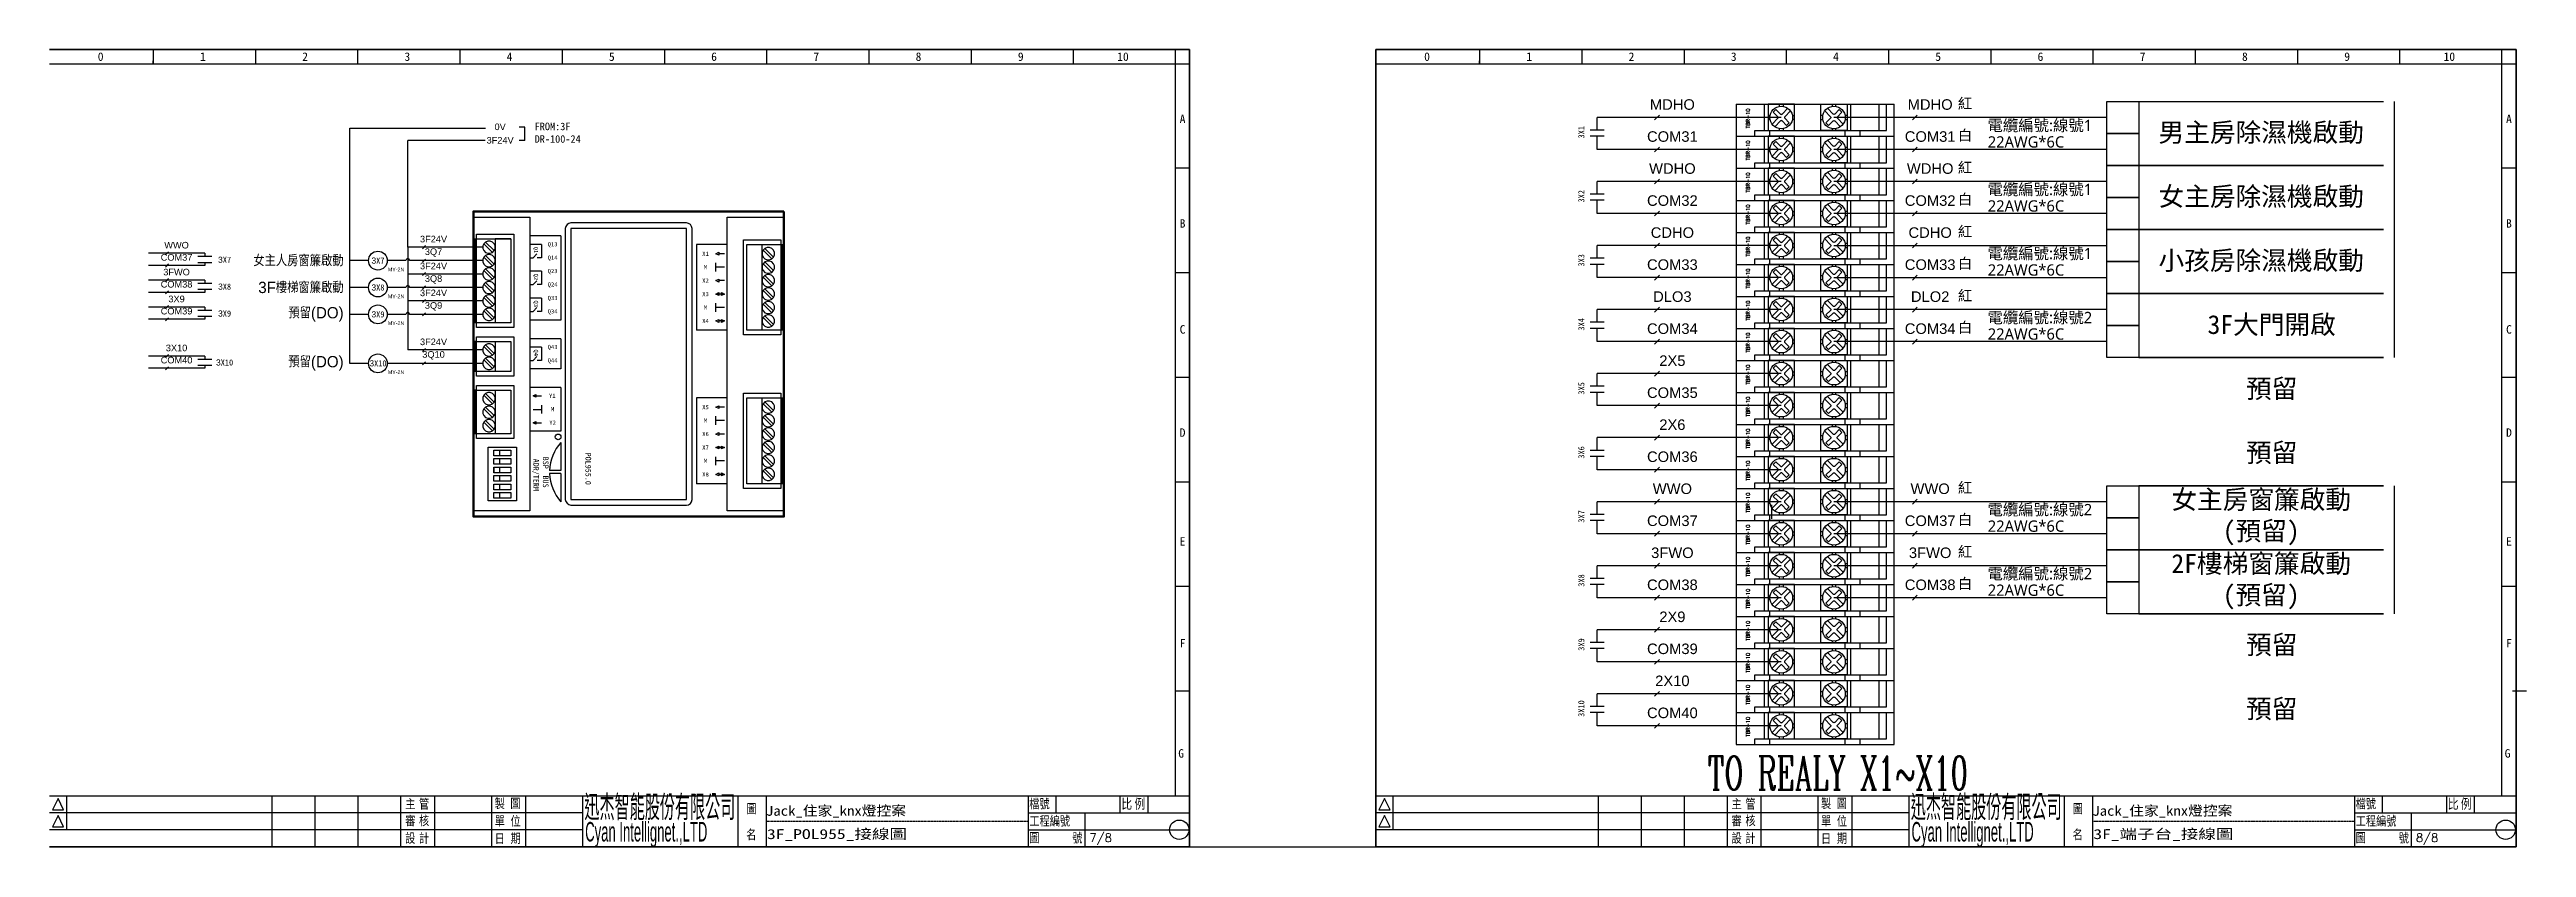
# Model space of a CAD drawing. Header units: millimetres. Extents: x 21506 to 58194, y 6783 to 13041.
# Drawn here: x 49486 to 58194, y 6784 to 9587 of the extents above; entities that cross this region are included whole.
import ezdxf
from ezdxf.enums import TextEntityAlignment as Align

# ---------------------------------------------------------------- set-up
doc = ezdxf.new("R2010")
doc.units = ezdxf.units.MM
doc.linetypes.add('DASH1', pattern=[1.5, 1, -0.5])
for name, color, linetype in [('075KW40IMRV50U03AFO80B4B5', 7, 'Continuous'), ('AHU新增', 7, 'Continuous'), ('TEXT', 11, 'Continuous')]:
    doc.layers.add(name, color=color, linetype=linetype)
doc.styles.add('CHINA', font='ROMANC.SHX', dxfattribs={"width": 0.8, "bigfont": 'stsl.shx'})
doc.styles.add('chineset', font='ds1.shx', dxfattribs={"bigfont": 'chineset.shx'})
doc.styles.get("Standard").update_dxf_attribs({"font": ''})
doc.styles.add('T2', font='simplex', dxfattribs={"bigfont": 'stsl'})
doc.styles.add('文字-水平', font='txt.shx', dxfattribs={"bigfont": 'ccad.shx'})
doc.styles.get('Standard').set_extended_font_data('MingLiU')

msp = doc.modelspace()

# ---------------------------------------------------------------- texts
at = {"color": 7}
for s, rotation, oblique, p in [('0', 0.0001175, 359.9999999, (49665.386, 9546.905)), ('1', 0.0001178, 0.0000002, (50024.819, 9546.905)), ('2', 0.0001178, 0.0000002, (50384.252, 9546.905)), ('3', 0.0001175, 359.9999999, (50743.685, 9546.905)), ('4', 0.0001175, 359.9999999, (51103.119, 9546.905)), ('0', 0.0001175, 359.9999999, (54328.783, 9546.905)), ('1', 0.0001178, 0.0000002, (54688.217, 9546.905)), ('2', 0.0001178, 0.0000002, (55047.65, 9546.905)), ('3', 0.0001175, 359.9999999, (55407.083, 9546.905)), ('4', 0.0001175, 359.9999999, (55766.516, 9546.906))]:
    msp.add_text(s, height=29.787, rotation=rotation, dxfattribs=dict(at, oblique=oblique)).set_placement(p, align=Align.CENTER)
at = {"color": 7, "width": 1}
for s, height, rotation, oblique, p in [('5', 29.787, 0.0001175, 359.9999999, (51462.552, 9546.905)), ('6', 29.787, 0.0001175, 359.9999999, (51821.985, 9546.905)), ('7', 29.787, 0.0001178, 0.0000002, (52181.418, 9546.905)), ('8', 29.787, 0.0001178, 0.0000002, (52540.851, 9546.905)), ('9', 29.787, 0.0001178, 0.0000002, (52900.284, 9546.905)), ('10', 29.7873, 0.0001178, 0.0000002, (53259.717, 9546.905)), ('5', 29.787, 0.0001175, 359.9999999, (56125.949, 9546.906)), ('6', 29.787, 0.0001175, 359.9999999, (56485.382, 9546.906)), ('7', 29.787, 0.0001178, 0.0000002, (56844.815, 9546.906)), ('8', 29.787, 0.0001178, 0.0000002, (57204.248, 9546.906)), ('9', 29.787, 0.0001178, 0.0000002, (57563.681, 9546.906)), ('10', 29.7873, 0.0001178, 0.0000002, (57923.114, 9546.905))]:
    msp.add_text(s, height=height, rotation=rotation, dxfattribs=dict(at, oblique=oblique)).set_placement(p, align=Align.CENTER)
for s, rotation, oblique, p in [('A', 0.0001178, 0.0000002, (53469.273, 9343.359)), ('A', 0.0001178, 0.0000002, (58132.67, 9343.359)), ('B', 0.0001178, 0.0000002, (53469.273, 8975.983)), ('B', 0.0001178, 0.0000002, (58132.67, 8975.983)), ('C', 0.0001176, 360, (53469.273, 8603.642)), ('C', 0.0001176, 360, (58132.67, 8603.642)), ('D', 0.0001176, 360, (53469.273, 8241.23)), ('D', 0.0001176, 360, (58132.67, 8241.23)), ('E', 0.0001176, 360, (53469.273, 7858.96)), ('E', 0.0001176, 360, (58132.67, 7858.96))]:
    msp.add_text(s, height=29.787, rotation=rotation, dxfattribs=dict(at, oblique=oblique)).set_placement(p, align=Align.MIDDLE)
for s, p in [('F', (53469.273, 7501.513)), ('F', (58132.67, 7501.513)), ('G', (53464.309, 7114.278)), ('G', (58127.706, 7114.279))]:
    msp.add_text(s, height=29.787, rotation=0.0001176, dxfattribs=at).set_placement(p, align=Align.MIDDLE)
at = {"color": 7, "style": 'T2'}
for s, height, p in [('審', 37.731, (50736.121, 6857.388)), ('主', 37.731, (50736.113, 6916.87)), ('核', 37.731, (50784.707, 6858.157)), ('管', 37.731, (50784.558, 6916.87)), ('製', 37.731, (51050.487, 6918.438)), ('單', 37.731, (51050.567, 6856.492)), ('位', 37.731, (51106.153, 6856.492)), ('圖', 37.731, (51105.75, 6918.806)), ('審', 37.731, (55399.519, 6857.388)), ('主', 37.731, (55399.51, 6916.87)), ('核', 37.731, (55448.105, 6858.157)), ('管', 37.731, (55447.955, 6916.87)), ('製', 37.731, (55713.884, 6918.438)), ('單', 37.731, (55713.964, 6856.493)), ('位', 37.731, (55769.55, 6856.493)), ('圖', 37.731, (55769.147, 6918.806)), ('計', 37.731, (50784.323, 6796.58)), ('日', 37.731, (51050.575, 6795.016)), ('期', 37.731, (51106.327, 6796.157)), ('7/8', 29.4737, (53142.205, 6803.492)), ('計', 37.731, (55447.72, 6796.58)), ('日', 37.731, (55713.972, 6795.016)), ('期', 37.731, (55769.724, 6796.157)), ('8/8', 29.4737, (57805.602, 6803.492))]:
    msp.add_text(s, height=height, rotation=0.0001176, dxfattribs=at).set_placement(p)
at = {"color": 7, "style": 'T2', "oblique": 360, "width": 1}
for s, p in [('圖', (51935.602, 6899.984)), ('圖', (56598.999, 6899.985)), ('號', (53081.65, 6797.526)), ('號', (57745.047, 6797.526))]:
    msp.add_text(s, height=37.731, rotation=0.0001176, dxfattribs=at).set_placement(p)
at = {"color": 7}
for s, height, width, p, p2 in [('Jack_住家_knx燈控案', 34.78567, 1.000741, (52004.732, 6895.165), (52496.95, 6895.915)), ('Jack_住家_knx燈控案', 34.78567, 1.000741, (56668.13, 6895.165), (57160.347, 6895.915)), ('3F_POL955_接線圖', 34.78567, 1.18838, (52008.097, 6813.298), (52500.314, 6814.049)), ('3F_端子台_接線圖', 34.7857, 1.18838, (56671.494, 6813.299), (57163.711, 6814.049))]:
    msp.add_text(s, height=height, rotation=0.0873196, dxfattribs=dict(at, width=width)).set_placement(p, p2, align=Align.FIT)
at = {"color": 7, "style": 'T2', "width": 1}
for s, height, p in [('檔號', 37.7305, (52930.156, 6917.502)), ('工程編號', 37.7305, (52930.504, 6856.917)), ('比', 39.716, (53254.32, 6915.843)), ('例', 39.716, (53300.289, 6915.843)), ('檔號', 37.7305, (57593.554, 6917.502)), ('工程編號', 37.7305, (57593.901, 6856.918)), ('比', 39.716, (57917.718, 6915.844)), ('例', 39.716, (57963.686, 6915.844)), ('名', 37.731, (51935.217, 6809.113)), ('圖', 37.731, (52930.304, 6798.294)), ('名', 37.731, (56598.615, 6809.113)), ('圖', 37.731, (57593.701, 6798.295))]:
    msp.add_text(s, height=height, rotation=0.0001176, dxfattribs=at).set_placement(p)
at = {"color": 7, "style": 'T2', "oblique": 360}
for p in [(50736.121, 6796.58), (55399.519, 6796.58)]:
    msp.add_text('設', height=37.731, rotation=0.0001176, dxfattribs=at).set_placement(p)
at = {"color": 1, "attachment_point": 5}
for s, insert, char_height, width in [('{\\fArial|b0|i0|c186|p34;MDHO}', (55191.4, 9393.374), 37.0489, 62.35704), ('{\\fArial|b0|i0|c186|p34;MDHO}', (56097.732, 9393.374), 37.0489, 62.35704), ('{\\fArial|b0|i0|c186|p34;3F24V}', (51069.918, 9267.954), 23.15556, 38.97315), ('{\\fArial|b0|i0|c186|p34;\\C256;COM31}', (55191.4, 9280.904), 37.0489, 62.35704), ('{\\fArial|b0|i0|c186|p34;\\C256;COM31}', (56097.732, 9280.904), 37.0489, 62.35704), ('{\\fArial|b0|i0|c186|p34;WDHO}', (55191.4, 9168.434), 37.0489, 62.35704), ('{\\fArial|b0|i0|c186|p34;WDHO}', (56097.732, 9168.434), 37.0489, 62.35704), ('{\\fArial|b0|i0|c186|p34;\\C256;COM32}', (56097.732, 9055.964), 37.0489, 62.35704), ('{\\fArial|b0|i0|c186|p34;WWO}', (49932.252, 8899.381), 23.15556, 38.97315), ('{\\fArial|b0|i0|c186|p34;3F24V}', (50835.755, 8920.768), 23.15556, 38.97315), ('{\\fArial|b0|i0|c186|p34;CDHO}', (55191.4, 8943.494), 37.0489, 62.35704), ('{\\fArial|b0|i0|c186|p34;CDHO}', (56097.731, 8943.494), 37.0489, 62.35704), ('{\\fArial|b0|i0|c186|p34;3FWO}', (49932.252, 8804.937), 23.15556, 38.97315), ('{\\fArial|b0|i0|c186|p34;3F24V}', (50835.755, 8826.323), 23.15556, 38.97315), ('{\\fArial|b0|i0|c186|p34;\\C256;COM33}', (56097.731, 8831.024), 37.0489, 62.35704), ('{\\fArial|b0|i0|c186|p34;3X9}', (49932.252, 8710.493), 23.15556, 38.97315), ('{\\fArial|b0|i0|c186|p34;3F24V}', (50835.755, 8731.879), 23.15556, 38.97315), ('{\\fArial|b0|i0|c186|p34;DLO3}', (55191.4, 8718.554), 37.0489, 62.35704), ('{\\fArial|b0|i0|c186|p34;DLO2}', (56097.732, 8718.554), 37.0489, 62.35704), ('{\\fArial|b0|i0|c186|p34;\\C256;COM34}', (56097.732, 8606.084), 37.0489, 62.35704), ('{\\fArial|b0|i0|c186|p34;3X10}', (49932.252, 8538.479), 23.15556, 38.97315), ('{\\fArial|b0|i0|c186|p34;3F24V}', (50835.755, 8559.865), 23.15556, 38.97315), ('{\\fArial|b0|i0|c186|p34;2X5}', (55191.4, 8493.614), 37.0489, 62.35704), ('{\\fArial|b0|i0|c186|p34;2X6}', (55191.4, 8268.674), 37.0489, 62.35704), ('{\\fArial|b0|i0|c186|p34;WWO}', (55191.4, 8043.735), 37.0489, 62.35704), ('{\\fArial|b0|i0|c186|p34;WWO}', (56097.732, 8043.735), 37.0489, 62.35704), ('{\\fArial|b0|i0|c186|p34;\\C256;COM37}', (56097.732, 7931.265), 37.0489, 62.35704), ('{\\fArial|b0|i0|c186|p34;3FWO}', (55191.4, 7818.795), 37.0489, 62.35704), ('{\\fArial|b0|i0|c186|p34;3FWO}', (56097.732, 7818.795), 37.0489, 62.35704), ('{\\fArial|b0|i0|c186|p34;\\C256;COM38}', (56097.732, 7706.325), 37.0489, 62.35704), ('{\\fArial|b0|i0|c186|p34;2X9}', (55191.4, 7593.855), 37.0489, 62.35704), ('{\\fArial|b0|i0|c186|p34;2X10}', (55191.4, 7368.915), 37.0489, 62.35704)]:
    msp.add_mtext(s, dxfattribs=dict(at, insert=insert, char_height=char_height, width=width))
for s, insert, char_height, width, attachment_point in [('紅', (56220.328, 9395.818), 37.049, 112.46986, 5), ('FROM:3F\\PDR-100-24', (51191.253, 9294.43), 26.4635, 284.57969, 4), ('{\\fMicrosoft JhengHei|b0|i0|c136|p34;電纜編號:線號1}', (56299.105, 9318.002), 39.69525, 462.0512, 4), ('男主房除濕機啟動', (57261.655, 9291.909), 66.1587, 860.59956, 5), ('白', (56220.328, 9283.348), 37.049, 112.46986, 5), ('{\\fMicrosoft JhengHei|b0|i0|c136|p34;22AWG*6C}', (56300.259, 9261.984), 39.69525, 330.79371, 4), ('紅', (56220.328, 9170.878), 37.049, 112.46986, 5), ('{\\fArial|b0|i0|c186|p34;COM32}', (55191.4, 9055.964), 37.0489, 62.35704, 5), ('白', (56220.328, 9058.408), 37.049, 112.46986, 5), ('{\\fMicrosoft JhengHei|b0|i0|c136|p34;22AWG*6C}', (56300.259, 9037.044), 39.69525, 330.79371, 4), ('{\\fMicrosoft JhengHei|b0|i0|c136|p34;電纜編號:線號1}', (56299.105, 9093.062), 39.69525, 462.0512, 4), ('女主房除濕機啟動', (57261.655, 9066.97), 66.1587, 860.59956, 5), ('紅', (56220.328, 8945.938), 37.049, 112.46986, 5), ('{\\fMicrosoft JhengHei|b0|i0|c136|p34;電纜編號:線號1}', (56299.105, 8868.122), 39.69525, 462.0512, 4), ('小孩房除濕機啟動', (57261.655, 8842.03), 66.1587, 860.59956, 5), ('{\\fArial|b0|i0|c186|p34;3}X7', (50101.087, 8848.274), 21.43543, 39.69525, 5), ('{\\fArial|b0|i0|c186|p34;3}X7', (50640.282, 8845.277), 21.43543, 39.69525, 5), ('{\\fArial|b0|i0|c186|p34;MY-2N}', (50675.263, 8814.171), 13.23175, 38.97315, 4), ('{\\fArial|b0|i0|c186|p34;COM33}', (55191.4, 8831.024), 37.0489, 62.35704, 5), ('白', (56220.328, 8833.468), 37.049, 112.46986, 5), ('{\\fMicrosoft JhengHei|b0|i0|c136|p34;22AWG*6C}', (56300.259, 8812.104), 39.69525, 330.79371, 4), ('{\\fArial|b0|i0|c186|p34;3}X8', (50101.087, 8753.83), 21.43543, 39.69525, 5), ('{\\fArial|b0|i0|c186|p34;3}X8', (50640.282, 8750.833), 21.43543, 39.69525, 5), ('{\\fArial|b0|i0|c186|p34;MY-2N}', (50675.263, 8719.726), 13.23175, 38.97315, 4), ('紅', (56220.328, 8720.998), 37.049, 112.46986, 5), ('{\\fArial|b0|i0|c186|p34;3}X9', (50101.087, 8659.386), 21.43543, 39.69525, 5), ('{\\fArial|b0|i0|c186|p34;3}X9', (50640.282, 8656.389), 21.43543, 39.69525, 5), ('{\\fArial|b0|i0|c186|p34;MY-2N}', (50675.263, 8625.282), 13.23175, 38.97315, 4), ('{\\fArial|b0|i0|c186|p34;COM34}', (55191.4, 8606.084), 37.0489, 62.35704, 5), ('白', (56220.328, 8608.528), 37.049, 112.46986, 5), ('{\\fMicrosoft JhengHei|b0|i0|c136|p34;電纜編號:線號2}', (56299.105, 8643.182), 39.69525, 462.0512, 4), ('3F大門開啟', (57298.408, 8617.089), 66.1587, 860.59956, 5), ('{\\fMicrosoft JhengHei|b0|i0|c136|p34;22AWG*6C}', (56300.259, 8587.164), 39.69525, 330.79371, 4), ('{\\fArial|b0|i0|c186|p34;3}X10', (50101.087, 8487.371), 21.43543, 39.69525, 5), ('{\\fArial|b0|i0|c186|p34;3}X10', (50640.282, 8484.374), 21.43543, 39.69525, 5), ('{\\fArial|b0|i0|c186|p34;MY-2N}', (50675.263, 8453.268), 13.23175, 38.97315, 4), ('{\\fArial|b0|i0|c186|p34;COM35}', (55191.4, 8381.144), 37.0489, 62.35704, 5), ('預留', (57298.408, 8392.15), 66.1587, 860.59956, 5), ('預留', (57298.408, 8167.21), 66.1587, 860.59956, 5), ('{\\fArial|b0|i0|c186|p34;COM36}', (55191.4, 8156.204), 37.0489, 62.35704, 5), ('紅', (56220.328, 8046.178), 37.049, 112.46986, 5), ('女主房窗簾啟動\\P(預留)', (57261.655, 7942.27), 66.1587, 860.59956, 5), ('{\\fArial|b0|i0|c186|p34;COM37}', (55191.4, 7931.265), 37.0489, 62.35704, 5), ('白', (56220.328, 7933.708), 37.049, 112.46986, 5), ('{\\fMicrosoft JhengHei|b0|i0|c136|p34;22AWG*6C}', (56300.259, 7912.344), 39.69525, 330.79371, 4), ('{\\fMicrosoft JhengHei|b0|i0|c136|p34;電纜編號:線號2}', (56299.105, 7968.362), 39.69525, 462.0512, 4), ('紅', (56220.328, 7821.239), 37.049, 112.46986, 5), ('{\\fMicrosoft JhengHei|b0|i0|c136|p34;電纜編號:線號2}', (56299.105, 7743.422), 39.69525, 462.0512, 4), ('2F樓梯窗簾啟動\\P(預留)', (57261.655, 7717.33), 66.1587, 860.59956, 5), ('{\\fArial|b0|i0|c186|p34;COM38}', (55191.4, 7706.325), 37.0489, 62.35704, 5), ('白', (56220.328, 7708.769), 37.049, 112.46986, 5), ('{\\fMicrosoft JhengHei|b0|i0|c136|p34;22AWG*6C}', (56300.259, 7687.405), 39.69525, 330.79371, 4), ('{\\fArial|b0|i0|c186|p34;COM39}', (55191.4, 7481.385), 37.0489, 62.35704, 5), ('預留', (57298.408, 7492.39), 66.1587, 860.59956, 5), ('{\\fArial|b0|i0|c186|p34;COM40}', (55191.4, 7256.445), 37.0489, 62.35704, 5), ('預留', (57298.408, 7267.45), 66.1587, 860.59956, 5)]:
    msp.add_mtext(s, dxfattribs=dict(insert=insert, char_height=char_height, width=width, attachment_point=attachment_point))
at = {"color": 0, "char_height": 23.15556, "width": 38.97315, "attachment_point": 5}
for s, insert in [('{\\fArial|b0|i0|c186|p34;0V}', (51069.918, 9315.176)), ('{\\fArial|b0|i0|c186|p34;3Q7}', (50835.755, 8873.545)), ('{\\fArial|b0|i0|c186|p34;COM37}', (49932.252, 8856.511)), ('{\\fArial|b0|i0|c186|p34;COM38}', (49932.252, 8762.066)), ('{\\fArial|b0|i0|c186|p34;3Q8}', (50835.755, 8779.101)), ('{\\fArial|b0|i0|c186|p34;COM39}', (49932.252, 8667.622)), ('{\\fArial|b0|i0|c186|p34;3Q9}', (50835.755, 8684.657)), ('{\\fArial|b0|i0|c186|p34;COM40}', (49932.252, 8495.608)), ('{\\fArial|b0|i0|c186|p34;3Q10}', (50835.755, 8512.643))]:
    msp.add_mtext(s, dxfattribs=dict(at, insert=insert))
at = {"char_height": 21.4354, "width": 39.69525, "attachment_point": 5, "rotation": 90}
for s, insert in [('3X1', (54871.408, 9296.259)), ('3X2', (54871.408, 9071.319)), ('3X3', (54871.408, 8846.379)), ('3X4', (54871.408, 8621.44)), ('3X5', (54871.408, 8396.5)), ('3X6', (54871.408, 8171.56)), ('3X7', (54871.408, 7946.62)), ('3X8', (54871.408, 7721.68)), ('3X9', (54871.408, 7496.74)), ('3X10', (54871.408, 7271.8))]:
    msp.add_mtext(s, dxfattribs=dict(at, insert=insert))
at = {"layer": 'AHU新增', "color": 7, "char_height": 39.69525, "attachment_point": 6}
for s, insert, width in [('{\\Fds1.shx,chineset.shx|c136;女主人房窗簾啟動}', (50519.63, 8845.277), 451.46268), ('{\\Fds1.shx,chineset.shx|c136;3F樓梯窗簾啟動 }', (50519.63, 8750.833), 396.95246), ('{\\Fds1.shx,chineset.shx|c136;預留(DO)}', (50519.63, 8656.389), 396.95246), ('{\\Fds1.shx,chineset.shx|c136;預留(DO)}', (50519.63, 8484.374), 396.95246)]:
    msp.add_mtext(s, dxfattribs=dict(at, insert=insert, width=width))
at = {"layer": 'TEXT', "style": 'CHINA', "width": 0.6}
msp.add_text('TO REALY X1~X10', height=118.94659, dxfattribs=at).set_placement((55773.255, 7045.451), align=Align.MIDDLE)
at = {"layer": 'TEXT', "color": 7, "style": 'chineset'}
for s, height, width, p in [('迅杰智能股份有限公司', 88.4212, 0.6, (51366.236, 6879.673)), ('迅杰智能股份有限公司', 88.4212, 0.6, (56029.633, 6879.674)), ('Cyan Intellignet.,LTD', 68.77201, 0.5, (51369.013, 6804.788)), ('Cyan Intellignet.,LTD', 68.77201, 0.5, (56032.411, 6804.788))]:
    msp.add_text(s, height=height, rotation=0.0001176, dxfattribs=dict(at, width=width)).set_placement(p)

# ---------------------------------------------------------------- blocks, each defined once
blk = doc.blocks.new('A接點')
for p, q in [((0, 0), (15, 0)), ((15, 35), (15, -35)), ((45, 35), (45, -35)), ((45, 0), (60, 0)), ((45, 0), (60, 0))]:
    blk.add_line(p, q)
blk = doc.blocks.new('A$C5594789E')
for p, q in [((0, 110), (1, 110)), ((0, 110), (5.7, 110)), ((0, 110), (5.65, 110)), ((0, 110), (108, 110)), ((42.05, 109.89), (11.65, 109.89)), ((42.05, 109.56), (11.65, 109.56)), ((42.05, 109.34), (11.65, 109.34)), ((42.05, 109.01), (11.65, 109.01)), ((11.65, 109.01), (11.65, 109.01)), ((13.12, 103.24), (16.18, 106.29)), ((13.73, 102.63), (16.78, 105.68)), ((17.88, 103.24), (20.93, 106.29)), ((18.49, 102.63), (21.54, 105.68)), ((22.64, 103.24), (25.69, 106.29)), ((23.25, 102.63), (26.3, 105.68)), ((27.4, 103.24), (30.45, 106.29)), ((28.01, 102.63), (31.06, 105.68)), ((32.16, 103.24), (35.21, 106.29)), ((32.76, 102.63), (35.82, 105.68)), ((36.92, 103.24), (39.97, 106.29)), ((37.52, 102.63), (40.57, 105.68)), ((96.35, 109.89), (65.95, 109.89)), ((96.35, 109.56), (65.95, 109.56)), ((96.35, 109.34), (65.95, 109.34)), ((96.35, 109.01), (65.95, 109.01)), ((65.95, 109.01), (65.95, 109.01)), ((67.43, 103.24), (70.48, 106.29)), ((68.03, 102.63), (71.08, 105.68)), ((72.18, 103.24), (75.24, 106.29)), ((72.79, 102.63), (75.84, 105.68)), ((76.94, 103.24), (79.99, 106.29)), ((77.55, 102.63), (80.6, 105.68)), ((81.7, 103.24), (84.75, 106.29)), ((82.31, 102.63), (85.36, 105.68)), ((86.46, 103.24), (89.51, 106.29)), ((87.07, 102.63), (90.12, 105.68)), ((91.22, 103.24), (94.27, 106.29)), ((91.82, 102.63), (94.88, 105.68)), ((42.05, 102.3), (11.65, 102.3)), ((96.35, 102.3), (65.95, 102.3)), ((11.65, 89.9), (11.65, 79)), ((14.95, 88.9), (14.95, 86.9)), ((19.71, 88.9), (19.71, 85.9)), ((24.47, 88.9), (24.47, 86.9)), ((28.73, 87.9), (29.23, 88.9)), ((29.73, 87.9), (28.73, 87.9)), ((29.23, 88.9), (29.23, 85.9)), ((29.23, 88.9), (29.73, 87.9)), ((33.99, 88.9), (33.99, 85.9)), ((38.25, 87.9), (38.75, 88.9)), ((39.25, 87.9), (38.25, 87.9)), ((38.75, 88.9), (38.75, 86.9)), ((38.75, 88.9), (39.25, 87.9)), ((42.05, 89.9), (42.05, 79)), ((65.95, 89.9), (65.95, 79)), ((69.25, 88.9), (69.25, 86.9)), ((74.01, 88.9), (74.01, 85.9)), ((78.77, 88.9), (78.77, 86.9)), ((83.03, 87.9), (83.53, 88.9)), ((84.03, 87.9), (83.03, 87.9)), ((83.53, 88.9), (83.53, 85.9)), ((83.53, 88.9), (84.03, 87.9)), ((88.29, 88.9), (88.29, 85.9)), ((92.55, 87.9), (93.05, 88.9)), ((93.55, 87.9), (92.55, 87.9)), ((93.05, 88.9), (93.05, 86.9)), ((93.05, 88.9), (93.55, 87.9)), ((96.35, 89.9), (96.35, 79)), ((11.65, 79), (42.05, 79)), ((14.45, 86.9), (15.45, 86.9)), ((14.95, 85.9), (14.45, 86.9)), ((15.45, 86.9), (14.95, 85.9)), ((21.21, 85.9), (18.21, 85.9)), ((23.97, 86.9), (24.97, 86.9)), ((24.47, 85.9), (23.97, 86.9)), ((24.97, 86.9), (24.47, 85.9)), ((28.73, 86.9), (29.73, 86.9)), ((29.23, 85.9), (28.73, 86.9)), ((29.73, 86.9), (29.23, 85.9)), ((35.49, 85.9), (32.49, 85.9)), ((38.25, 86.9), (39.25, 86.9)), ((38.75, 85.9), (38.25, 86.9)), ((39.25, 86.9), (38.75, 85.9)), ((65.95, 79), (96.35, 79)), ((68.75, 86.9), (69.75, 86.9)), ((69.25, 85.9), (68.75, 86.9)), ((69.75, 86.9), (69.25, 85.9)), ((75.51, 85.9), (72.51, 85.9)), ((78.27, 86.9), (79.27, 86.9)), ((78.77, 85.9), (78.27, 86.9)), ((79.27, 86.9), (78.77, 85.9)), ((83.03, 86.9), (84.03, 86.9)), ((83.53, 85.9), (83.03, 86.9)), ((84.03, 86.9), (83.53, 85.9)), ((89.79, 85.9), (86.79, 85.9)), ((92.55, 86.9), (93.55, 86.9)), ((93.05, 85.9), (92.55, 86.9)), ((93.55, 86.9), (93.05, 85.9)), ((8.64, 31), (8.64, 20.1)), ((8.64, 31), (38.42, 31)), ((38.42, 31), (38.42, 20.1)), ((45.02, 31), (45.02, 20.1)), ((45.02, 31), (55.69, 31)), ((55.69, 31), (55.69, 20.1)), ((62.29, 31), (62.29, 20.1)), ((62.29, 31), (77.73, 31)), ((77.73, 31), (77.73, 20)), ((77.73, 31), (77.73, 29)), ((81.73, 31), (91.73, 31)), ((91.73, 31), (91.73, 27)), ((92.73, 31), (92.73, 27)), ((92.73, 31), (102.73, 31)), ((11.63, 24.1), (11.63, 20.1)), ((11.63, 24.1), (16.38, 24.1)), ((16.38, 21.1), (14.97, 22.51)), ((16.38, 24.1), (16.38, 22.6)), ((16.38, 20.1), (16.38, 21.1)), ((21.14, 24.1), (21.14, 20.1)), ((21.14, 24.1), (25.9, 24.1)), ((25.9, 21.1), (24.49, 22.51)), ((25.9, 24.1), (25.9, 22.6)), ((25.9, 20.1), (25.9, 21.1)), ((30.66, 24.1), (30.66, 20.1)), ((30.66, 24.1), (35.42, 24.1)), ((35.42, 21.1), (34, 22.51)), ((35.42, 24.1), (35.42, 22.6)), ((35.42, 20.1), (35.42, 21.1)), ((48, 24.1), (48, 20.1)), ((48, 24.1), (52.76, 24.1)), ((52.76, 21.1), (51.35, 22.51)), ((52.76, 24.1), (52.76, 22.6)), ((52.76, 20.1), (52.76, 21.1)), ((64.78, 22.1), (65.78, 22.1)), ((65.28, 21.1), (64.78, 22.1)), ((65.28, 21.1), (65.28, 24.1)), ((65.78, 22.1), (65.28, 21.1)), ((68.54, 24.1), (71.54, 24.1)), ((70.04, 21.1), (70.04, 24.1)), ((74.3, 22.1), (75.3, 22.1)), ((74.8, 21.1), (74.3, 22.1)), ((74.8, 21.1), (74.8, 24.1)), ((75.3, 22.1), (74.8, 21.1)), ((8, 14.3), (9, 14.3)), ((9.65, 13.2), (9.65, 7.7)), ((44.37, 14.3), (46.02, 14.3)), ((44.37, 14.3), (55.37, 14.3)), ((46.02, 13.2), (56.69, 13.2)), ((61.64, 14.3), (63.29, 14.3)), ((83.47, 13.22), (83.47, 15.22)), ((83.47, 14.22), (83.47, 15.22)), ((84.47, 7.22), (84.47, 9.22)), ((0, 0), (1, 0)), ((1, 0), (5.5, 0)), ((9.65, 7.7), (39.42, 7.7)), ((9.65, 0.99), (39.42, 0.99)), ((9.65, 0.66), (39.42, 0.66)), ((9.65, 0.44), (39.42, 0.44)), ((9.65, 0.11), (39.42, 0.11)), ((13.86, 7.37), (10.81, 4.32)), ((14.47, 6.76), (11.42, 3.71)), ((18.62, 7.37), (15.57, 4.32)), ((19.23, 6.76), (16.17, 3.71)), ((23.38, 7.37), (20.33, 4.32)), ((23.98, 6.76), (20.93, 3.71)), ((28.14, 7.37), (25.08, 4.32)), ((28.74, 6.76), (25.69, 3.71)), ((32.89, 7.37), (29.84, 4.32)), ((33.5, 6.76), (30.45, 3.71)), ((37.65, 7.37), (34.6, 4.32)), ((38.26, 6.76), (35.21, 3.71)), ((46.02, 7.7), (56.69, 7.7)), ((46.02, 1.1), (46.02, 0.99)), ((46.02, 1.1), (46.02, 0.11)), ((46.02, 0.99), (46.02, 0.66)), ((46.02, 0.99), (56.69, 0.99)), ((46.02, 0.66), (46.02, 0.44)), ((46.02, 0.66), (56.69, 0.66)), ((46.02, 0.44), (56.69, 0.44)), ((46.02, 0.11), (56.69, 0.11)), ((46.25, 0.99), (46.25, 0.99)), ((50.23, 7.37), (47.18, 4.32)), ((50.83, 6.76), (47.78, 3.71)), ((54.99, 7.37), (51.93, 4.32)), ((55.59, 6.76), (52.54, 3.71)), ((63.29, 7.7), (78.73, 7.7)), ((63.29, 1.1), (63.29, 0.99)), ((63.29, 1.1), (63.29, 0.11)), ((63.29, 0.99), (63.29, 0.66)), ((63.29, 0.99), (78.73, 0.99)), ((63.29, 0.66), (63.29, 0.44)), ((63.29, 0.66), (78.73, 0.66)), ((63.29, 0.44), (78.73, 0.44)), ((63.29, 0.11), (78.73, 0.11)), ((67.5, 7.37), (64.45, 4.32)), ((68.11, 6.76), (65.06, 3.71)), ((72.26, 7.37), (69.21, 4.32)), ((72.87, 6.76), (69.82, 3.71)), ((77.02, 7.37), (73.97, 4.32)), ((77.63, 6.76), (74.57, 3.71)), ((90.47, 7.22), (92.47, 7.22))]:
    blk.add_line(p, q)
at = {"lineweight": 50}
blk.add_lwpolyline([(0, 110), (108, 110), (108, 0), (0, 0)], close=True, dxfattribs=at)
for points in [[(2, 109.9), (106, 109.9), (106, 89.9), (2, 89.9)], [(43.7, 95.7), (10, 95.7), (10, 108.9), (43.7, 108.9)], [(42.05, 96.8), (11.65, 96.8), (11.65, 110), (42.05, 110)], [(15.38, 102.3), (16.18, 102.63), (16.78, 103.24), (17.11, 104.03), (17.11, 104.89), (16.78, 105.68), (16.18, 106.29), (15.38, 106.62), (14.52, 106.62), (13.73, 106.29), (13.12, 105.68), (12.8, 104.89), (12.8, 104.03), (13.12, 103.24), (13.73, 102.63), (14.52, 102.3)], [(20.14, 102.3), (20.93, 102.63), (21.54, 103.24), (21.87, 104.03), (21.87, 104.89), (21.54, 105.68), (20.93, 106.29), (20.14, 106.62), (19.28, 106.62), (18.49, 106.29), (17.88, 105.68), (17.55, 104.89), (17.55, 104.03), (17.88, 103.24), (18.49, 102.63), (19.28, 102.3)], [(24.9, 102.3), (25.69, 102.63), (26.3, 103.24), (26.63, 104.03), (26.63, 104.89), (26.3, 105.68), (25.69, 106.29), (24.9, 106.62), (24.04, 106.62), (23.25, 106.29), (22.64, 105.68), (22.31, 104.89), (22.31, 104.03), (22.64, 103.24), (23.25, 102.63), (24.04, 102.3)], [(29.66, 102.3), (30.45, 102.63), (31.06, 103.24), (31.39, 104.03), (31.39, 104.89), (31.06, 105.68), (30.45, 106.29), (29.66, 106.62), (28.8, 106.62), (28.01, 106.29), (27.4, 105.68), (27.07, 104.89), (27.07, 104.03), (27.4, 103.24), (28.01, 102.63), (28.8, 102.3)], [(34.42, 102.3), (35.21, 102.63), (35.82, 103.24), (36.14, 104.03), (36.14, 104.89), (35.82, 105.68), (35.21, 106.29), (34.42, 106.62), (33.56, 106.62), (32.76, 106.29), (32.16, 105.68), (31.83, 104.89), (31.83, 104.03), (32.16, 103.24), (32.76, 102.63), (33.56, 102.3)], [(39.17, 102.3), (39.97, 102.63), (40.57, 103.24), (40.9, 104.03), (40.9, 104.89), (40.57, 105.68), (39.97, 106.29), (39.17, 106.62), (38.32, 106.62), (37.52, 106.29), (36.92, 105.68), (36.59, 104.89), (36.59, 104.03), (36.92, 103.24), (37.52, 102.63), (38.32, 102.3)], [(98, 95.7), (64.3, 95.7), (64.3, 108.9), (98, 108.9)], [(96.35, 96.8), (65.95, 96.8), (65.95, 110), (96.35, 110)], [(69.68, 102.3), (70.48, 102.63), (71.08, 103.24), (71.41, 104.03), (71.41, 104.89), (71.08, 105.68), (70.48, 106.29), (69.68, 106.62), (68.83, 106.62), (68.03, 106.29), (67.43, 105.68), (67.1, 104.89), (67.1, 104.03), (67.43, 103.24), (68.03, 102.63), (68.83, 102.3)], [(74.44, 102.3), (75.24, 102.63), (75.84, 103.24), (76.17, 104.03), (76.17, 104.89), (75.84, 105.68), (75.24, 106.29), (74.44, 106.62), (73.58, 106.62), (72.79, 106.29), (72.18, 105.68), (71.86, 104.89), (71.86, 104.03), (72.18, 103.24), (72.79, 102.63), (73.58, 102.3)], [(79.2, 102.3), (79.99, 102.63), (80.6, 103.24), (80.93, 104.03), (80.93, 104.89), (80.6, 105.68), (79.99, 106.29), (79.2, 106.62), (78.34, 106.62), (77.55, 106.29), (76.94, 105.68), (76.61, 104.89), (76.61, 104.03), (76.94, 103.24), (77.55, 102.63), (78.34, 102.3)], [(83.96, 102.3), (84.75, 102.63), (85.36, 103.24), (85.69, 104.03), (85.69, 104.89), (85.36, 105.68), (84.75, 106.29), (83.96, 106.62), (83.1, 106.62), (82.31, 106.29), (81.7, 105.68), (81.37, 104.89), (81.37, 104.03), (81.7, 103.24), (82.31, 102.63), (83.1, 102.3)], [(88.72, 102.3), (89.51, 102.63), (90.12, 103.24), (90.45, 104.03), (90.45, 104.89), (90.12, 105.68), (89.51, 106.29), (88.72, 106.62), (87.86, 106.62), (87.07, 106.29), (86.46, 105.68), (86.13, 104.89), (86.13, 104.03), (86.46, 103.24), (87.07, 102.63), (87.86, 102.3)], [(93.48, 102.3), (94.27, 102.63), (94.88, 103.24), (95.2, 104.03), (95.2, 104.89), (94.88, 105.68), (94.27, 106.29), (93.48, 106.62), (92.62, 106.62), (91.82, 106.29), (91.22, 105.68), (90.89, 104.89), (90.89, 104.03), (91.22, 103.24), (91.82, 102.63), (92.62, 102.3)], [(6, 34.5), (102, 34.5), (102, 75.5), (6, 75.5)], [(2, 20), (106, 20), (106, 0), (2, 0)], [(8, 14.3), (41.07, 14.3), (41.07, 1.1), (8, 1.1)], [(9.65, 13.2), (39.42, 13.2), (39.42, 0), (9.65, 0)], [(44.37, 14.3), (58.34, 14.3), (58.34, 1.1), (44.37, 1.1)], [(46.02, 13.2), (56.69, 13.2), (56.69, 0), (46.02, 0)], [(61.64, 14.3), (80.38, 14.3), (80.38, 1.1), (61.64, 1.1)], [(63.29, 13.2), (78.73, 13.2), (78.73, 0), (63.29, 0)], [(83.47, 15.22), (102.47, 15.22), (102.47, 5.22), (83.47, 5.22)], [(84.47, 13.22), (86.47, 13.22), (86.47, 7.22), (84.47, 7.22)], [(87.47, 13.22), (89.47, 13.22), (89.47, 7.22), (87.47, 7.22)], [(90.47, 13.22), (92.47, 13.22), (92.47, 7.22), (90.47, 7.22)], [(93.47, 13.22), (95.47, 13.22), (95.47, 7.22), (93.47, 7.22)], [(96.47, 13.22), (98.47, 13.22), (98.47, 7.22), (96.47, 7.22)], [(99.47, 13.22), (101.47, 13.22), (101.47, 7.22), (99.47, 7.22)], [(12.21, 7.7), (11.42, 7.37), (10.81, 6.76), (10.48, 5.97), (10.48, 5.11), (10.81, 4.32), (11.42, 3.71), (12.21, 3.38), (13.07, 3.38), (13.86, 3.71), (14.47, 4.32), (14.8, 5.11), (14.8, 5.97), (14.47, 6.76), (13.86, 7.37), (13.07, 7.7)], [(16.97, 7.7), (16.17, 7.37), (15.57, 6.76), (15.24, 5.97), (15.24, 5.11), (15.57, 4.32), (16.17, 3.71), (16.97, 3.38), (17.83, 3.38), (18.62, 3.71), (19.23, 4.32), (19.55, 5.11), (19.55, 5.97), (19.23, 6.76), (18.62, 7.37), (17.83, 7.7)], [(21.73, 7.7), (20.93, 7.37), (20.33, 6.76), (20, 5.97), (20, 5.11), (20.33, 4.32), (20.93, 3.71), (21.73, 3.38), (22.58, 3.38), (23.38, 3.71), (23.98, 4.32), (24.31, 5.11), (24.31, 5.97), (23.98, 6.76), (23.38, 7.37), (22.58, 7.7)], [(26.48, 7.7), (25.69, 7.37), (25.08, 6.76), (24.76, 5.97), (24.76, 5.11), (25.08, 4.32), (25.69, 3.71), (26.48, 3.38), (27.34, 3.38), (28.14, 3.71), (28.74, 4.32), (29.07, 5.11), (29.07, 5.97), (28.74, 6.76), (28.14, 7.37), (27.34, 7.7)], [(31.24, 7.7), (30.45, 7.37), (29.84, 6.76), (29.51, 5.97), (29.51, 5.11), (29.84, 4.32), (30.45, 3.71), (31.24, 3.38), (32.1, 3.38), (32.89, 3.71), (33.5, 4.32), (33.83, 5.11), (33.83, 5.97), (33.5, 6.76), (32.89, 7.37), (32.1, 7.7)], [(36, 7.7), (35.21, 7.37), (34.6, 6.76), (34.27, 5.97), (34.27, 5.11), (34.6, 4.32), (35.21, 3.71), (36, 3.38), (36.86, 3.38), (37.65, 3.71), (38.26, 4.32), (38.59, 5.11), (38.59, 5.97), (38.26, 6.76), (37.65, 7.37), (36.86, 7.7)], [(48.58, 7.7), (47.78, 7.37), (47.18, 6.76), (46.85, 5.97), (46.85, 5.11), (47.18, 4.32), (47.78, 3.71), (48.58, 3.38), (49.43, 3.38), (50.23, 3.71), (50.83, 4.32), (51.16, 5.11), (51.16, 5.97), (50.83, 6.76), (50.23, 7.37), (49.43, 7.7)], [(53.33, 7.7), (52.54, 7.37), (51.93, 6.76), (51.61, 5.97), (51.61, 5.11), (51.93, 4.32), (52.54, 3.71), (53.33, 3.38), (54.19, 3.38), (54.99, 3.71), (55.59, 4.32), (55.92, 5.11), (55.92, 5.97), (55.59, 6.76), (54.99, 7.37), (54.19, 7.7)], [(65.85, 7.7), (65.06, 7.37), (64.45, 6.76), (64.12, 5.97), (64.12, 5.11), (64.45, 4.32), (65.06, 3.71), (65.85, 3.38), (66.71, 3.38), (67.5, 3.71), (68.11, 4.32), (68.44, 5.11), (68.44, 5.97), (68.11, 6.76), (67.5, 7.37), (66.71, 7.7)], [(70.61, 7.7), (69.82, 7.37), (69.21, 6.76), (68.88, 5.97), (68.88, 5.11), (69.21, 4.32), (69.82, 3.71), (70.61, 3.38), (71.47, 3.38), (72.26, 3.71), (72.87, 4.32), (73.2, 5.11), (73.2, 5.97), (72.87, 6.76), (72.26, 7.37), (71.47, 7.7)], [(75.37, 7.7), (74.57, 7.37), (73.97, 6.76), (73.64, 5.97), (73.64, 5.11), (73.97, 4.32), (74.57, 3.71), (75.37, 3.38), (76.23, 3.38), (77.02, 3.71), (77.63, 4.32), (77.95, 5.11), (77.95, 5.97), (77.63, 6.76), (77.02, 7.37), (76.23, 7.7)]]:
    blk.add_lwpolyline(points, close=True)
for points in [[(4, 75.5), (4, 34.5)], [(102, 77.5), (6, 77.5)], [(104, 34.5), (104, 75.5)], [(6, 32.5), (102, 32.5)]]:
    blk.add_lwpolyline(points)
at = {"lineweight": 30}
for points in [[(84.47, 9.22), (86.47, 9.22), (86.47, 7.22), (84.47, 7.22)], [(87.47, 9.22), (89.47, 9.22), (89.47, 7.22), (87.47, 7.22)], [(90.47, 9.22), (92.47, 9.22), (92.47, 7.22), (90.47, 7.22)], [(93.47, 9.22), (95.47, 9.22), (95.47, 7.22), (93.47, 7.22)], [(96.47, 9.22), (98.47, 9.22), (98.47, 7.22), (96.47, 7.22)], [(99.47, 9.22), (101.47, 9.22), (101.47, 7.22), (99.47, 7.22)]]:
    blk.add_lwpolyline(points, close=True, dxfattribs=at)
blk.add_circle((79.8, 30), 1)
for centre, radius, start, end in [((6.3, 75.2), 2.32, 97.43313, 172.56687), ((101.75, 75.25), 2.26, 6.32985, 83.67015), ((6.27, 34.77), 2.29, 186.76808, 263.23192), ((92.23, 42.75), 15.76, 228.21548, 268.1817), ((92.23, 42.75), 15.76, 271.8183, 311.78452), ((101.42, 35.08), 2.65, 282.73248, 347.26752)]:
    blk.add_arc(centre, radius, start, end)
for p in [(29.23, 88.4), (38.75, 88.4), (83.53, 88.4), (93.05, 88.4), (65.28, 21.6), (74.8, 21.6)]:
    blk.add_point(p)
for points in [[(29.23, 88.9), (29.73, 87.9), (28.73, 87.9), (29.23, 88.9)], [(38.75, 88.9), (39.25, 87.9), (38.25, 87.9), (38.75, 88.9)], [(83.53, 88.9), (84.03, 87.9), (83.03, 87.9), (83.53, 88.9)], [(93.05, 88.9), (93.55, 87.9), (92.55, 87.9), (93.05, 88.9)], [(14.95, 85.9), (14.45, 86.9), (15.45, 86.9), (14.95, 85.9)], [(24.47, 85.9), (23.97, 86.9), (24.97, 86.9), (24.47, 85.9)], [(29.23, 85.9), (28.73, 86.9), (29.73, 86.9), (29.23, 85.9)], [(38.75, 85.9), (38.25, 86.9), (39.25, 86.9), (38.75, 85.9)], [(69.25, 85.9), (68.75, 86.9), (69.75, 86.9), (69.25, 85.9)], [(78.77, 85.9), (78.27, 86.9), (79.27, 86.9), (78.77, 85.9)], [(83.53, 85.9), (83.03, 86.9), (84.03, 86.9), (83.53, 85.9)], [(93.05, 85.9), (92.55, 86.9), (93.55, 86.9), (93.05, 85.9)], [(65.28, 21.1), (64.78, 22.1), (65.78, 22.1), (65.28, 21.1)], [(74.8, 21.1), (74.3, 22.1), (75.3, 22.1), (74.8, 21.1)]]:
    blk.add_solid(points)
for s, p in [('X1', (14.95, 82.22)), ('M', (19.71, 82.22)), ('X2', (24.47, 82.22)), ('X3', (29.23, 82.22)), ('M', (33.99, 82.22)), ('X4', (38.75, 82.22)), ('X5', (69.25, 82.22)), ('M', (74.01, 82.22)), ('X6', (78.77, 82.22)), ('X7', (83.53, 82.22)), ('M', (88.29, 82.22)), ('X8', (93.05, 82.22)), ('Q13', (11.57, 28.04)), ('Q14', (16.33, 28.04)), ('Q23', (21.08, 28.04)), ('Q24', (25.84, 28.04)), ('Q33', (30.6, 28.04)), ('Q34', (35.36, 28.04)), ('Q43', (47.95, 28.04)), ('Q44', (52.71, 28.04)), ('Y1', (65.22, 27.94)), ('M', (69.98, 28.04)), ('Y2', (74.74, 28.04))]:
    blk.add_text(s, height=1.5, rotation=90).set_placement(p, align=Align.MIDDLE_CENTER)
for s, height, p in [('POL955.0', 2, (91.07, 40.69)), ('BSP', 2, (88.94, 25.59)), ('BUS', 2, (95.61, 25.59)), ('Q1', 1.5, (13.63, 22.18)), ('Q2', 1.5, (23.15, 22.18)), ('Q3', 1.5, (32.67, 22.18)), ('Q4', 1.5, (50.01, 22.18)), ('ADR/TERM', 2, (93.21, 22.2))]:
    blk.add_text(s, height=height).set_placement(p, align=Align.MIDDLE_CENTER)
blk = doc.blocks.new('MLIBTB4A')
for p, q in [((8.5, 21), (0, 21)), ((0, 21), (0, -21)), ((8.5, 21), (8.5, -21)), ((0, 16), (1.5, 16)), ((1.5, 16), (1.5, -19)), ((1.5, 13.5), (8.5, 13.5)), ((0, 12), (1.5, 12)), ((0, -8), (1.5, -8)), ((0, -12), (1.5, -12)), ((1.5, -9.5), (8.5, -9.5)), ((1.5, -17), (8.5, -17)), ((1.5, -19), (8.5, -19)), ((8.5, -19), (8.5, -21)), ((0, -21), (8.5, -21))]:
    blk.add_line(p, q)
for points in [[(1.5, 5.5), (8.5, 5.5), (8.5, 12.5), (1.5, 12.5)], [(1.5, -1.5), (8.5, -1.5), (8.5, -8.5), (1.5, -8.5)]]:
    blk.add_lwpolyline(points, close=True)
for points in [[(1.5, 9.5), (2.04, 9.5)], [(2.04, 8.5), (1.5, 8.5)], [(4.5, 11.96), (4.5, 12.5)], [(5.5, 12.5), (5.5, 11.96)], [(7.96, 9.5), (8.5, 9.5)], [(8.5, 8.5), (7.96, 8.5)], [(4.5, 5.5), (4.5, 6.04)], [(5.5, 6.04), (5.5, 5.5)], [(2.04, -4.5), (1.5, -4.5)], [(1.5, -5.5), (2.04, -5.5)], [(4.5, -1.5), (4.5, -2.04)], [(5.5, -2.04), (5.5, -1.5)], [(8.5, -4.5), (7.96, -4.5)], [(7.96, -5.5), (8.5, -5.5)], [(4.5, -7.96), (4.5, -8.5)], [(5.5, -8.5), (5.5, -7.96)]]:
    blk.add_lwpolyline(points)
for points in [[(6.74, 6.55), (5.21, 8.08, 0.414214), (4.79, 8.08), (3.59, 6.88), (2.88, 7.59), (4.08, 8.79, 0.414214), (4.08, 9.21), (2.55, 10.74)], [(3.26, 11.45), (4.79, 9.92, 0.414214), (5.21, 9.92), (6.41, 11.12), (7.12, 10.41), (5.92, 9.21, 0.414214), (5.92, 8.79), (7.45, 7.26)], [(6.74, -2.55), (5.21, -4.08, -0.414214), (4.79, -4.08), (3.59, -2.88), (2.88, -3.59), (4.08, -4.79, -0.414214), (4.08, -5.21), (2.55, -6.74)], [(3.26, -7.45), (4.79, -5.92, -0.414214), (5.21, -5.92), (6.41, -7.12), (7.12, -6.41), (5.92, -5.21, -0.414214), (5.92, -4.79), (7.45, -3.26)]]:
    blk.add_lwpolyline(points, format="xyb")
for centre in [(5, 9), (5, -5)]:
    blk.add_circle(centre, 3)
at = {"style": '文字-水平'}
blk.add_text('TBR-10', height=1, dxfattribs=at).set_placement((2.08, 17.36))

# ---------------------------------------------------------------- linework, layer by layer
at = {"color": 7}
for p, q in [((53494.096, 9586.622), (49485.67, 9586.621)), ((49850.12, 9586.621), (49850.12, 9536.976)), ((50209.553, 9586.621), (50209.553, 9536.976)), ((50568.986, 9586.621), (50568.986, 9536.976)), ((50928.419, 9586.621), (50928.419, 9536.976)), ((51287.852, 9586.621), (51287.852, 9536.976)), ((51647.285, 9586.621), (51647.285, 9536.976)), ((52006.718, 9586.622), (52006.718, 9536.976)), ((52366.151, 9586.622), (52366.151, 9536.976)), ((52725.584, 9586.622), (52725.584, 9536.976)), ((53085.017, 9586.622), (53085.017, 9536.976)), ((53444.451, 6965.342), (53444.45, 9586.622)), ((53494.096, 9586.622), (53494.096, 6786.618)), ((58157.493, 9586.622), (54149.067, 9586.622)), ((54149.067, 9586.622), (54149.067, 6786.618)), ((54513.517, 9586.622), (54513.517, 9536.976)), ((54872.95, 9586.622), (54872.95, 9536.976)), ((55232.383, 9586.622), (55232.383, 9536.976)), ((55591.816, 9586.622), (55591.816, 9536.976)), ((55951.249, 9586.622), (55951.249, 9536.976)), ((56310.682, 9586.622), (56310.682, 9536.976)), ((56670.115, 9586.622), (56670.115, 9536.976)), ((57029.548, 9586.622), (57029.548, 9536.977)), ((57388.981, 9586.622), (57388.981, 9536.977)), ((57748.414, 9586.622), (57748.414, 9536.977)), ((58107.848, 6965.342), (58107.847, 9586.622)), ((58157.493, 9586.622), (58157.493, 6786.619)), ((49485.67, 9536.976), (53494.096, 9536.976)), ((49850.12, 9536.976), (49850.12, 9546.905)), ((54149.067, 9536.976), (58157.493, 9536.977)), ((54513.517, 9536.976), (54513.517, 9546.905)), ((53494.096, 9169.6), (53444.45, 9169.6)), ((58157.493, 9169.6), (58107.847, 9169.6)), ((53494.096, 8802.224), (53444.45, 8802.224)), ((58157.493, 8802.224), (58107.847, 8802.224)), ((53494.096, 8434.847), (53444.45, 8434.847)), ((58157.493, 8434.848), (58107.848, 8434.848)), ((53494.096, 8067.471), (53444.45, 8067.471)), ((58157.493, 8067.471), (58107.848, 8067.471)), ((55539.35, 7987.618), (55539.35, 7937.972)), ((53494.096, 7700.095), (53444.45, 7700.095)), ((58157.493, 7700.095), (58107.848, 7700.095)), ((53494.096, 7332.718), (53444.45, 7332.718)), ((58194.246, 7332.718), (58144.601, 7332.718)), ((49485.67, 6965.341), (53494.096, 6965.342)), ((51359.342, 6905.767), (49485.67, 6905.767)), ((49545.245, 6965.341), (49545.245, 6846.192)), ((50267.072, 6965.342), (50267.072, 6786.618)), ((50418.104, 6965.342), (50418.104, 6786.618)), ((50569.135, 6965.342), (50569.135, 6786.618)), ((50720.166, 6965.342), (50720.166, 6786.618)), ((50839.077, 6965.342), (50839.077, 6786.618)), ((51039.754, 6965.342), (51039.754, 6786.618)), ((51158.665, 6965.342), (51158.665, 6786.618)), ((51359.342, 6965.342), (51359.342, 6786.618)), ((51905.442, 6965.342), (51905.442, 6786.618)), ((52004.732, 6965.342), (52004.732, 6786.618)), ((52926.554, 6965.342), (52926.554, 6786.618)), ((52926.554, 6905.767), (53494.096, 6905.767)), ((53023.129, 6965.342), (53023.129, 6905.767)), ((53125.136, 6905.767), (53125.136, 6786.618)), ((53250.417, 6905.767), (53250.417, 6965.342)), ((53346.992, 6965.342), (53346.992, 6905.767)), ((54149.067, 6965.342), (58157.493, 6965.342)), ((56022.739, 6905.768), (54149.067, 6905.767)), ((54208.642, 6965.342), (54208.642, 6846.193)), ((54930.469, 6965.342), (54930.469, 6786.618)), ((55081.501, 6965.342), (55081.501, 6786.618)), ((55232.532, 6965.342), (55232.532, 6786.618)), ((55383.564, 6965.342), (55383.564, 6786.618)), ((55502.474, 6965.342), (55502.474, 6786.618)), ((55703.151, 6965.342), (55703.151, 6786.618)), ((55822.062, 6965.342), (55822.062, 6786.618)), ((56022.739, 6965.342), (56022.739, 6786.618)), ((56568.839, 6965.342), (56568.839, 6786.619)), ((56668.13, 6965.342), (56668.13, 6786.619)), ((57589.951, 6965.342), (57589.951, 6786.619)), ((57589.951, 6905.768), (58157.493, 6905.768)), ((57686.526, 6965.342), (57686.526, 6905.768)), ((57788.533, 6905.768), (57788.533, 6786.619)), ((57913.814, 6905.768), (57913.814, 6965.342)), ((58010.389, 6965.342), (58010.389, 6905.768)), ((51359.342, 6846.193), (49485.67, 6846.192)), ((52926.554, 6846.193), (53494.096, 6846.193)), ((56022.739, 6846.193), (54149.067, 6846.193)), ((57589.951, 6846.193), (58157.493, 6846.193)), ((49485.67, 6786.618), (53494.096, 6786.618)), ((51359.342, 6786.618), (51386.647, 6786.618)), ((54149.067, 6786.618), (58157.493, 6786.619)), ((56022.739, 6786.618), (56050.044, 6786.618))]:
    msp.add_line(p, q, dxfattribs=at)
for p, q in [((49485.67, 9586.621), (53494.096, 9586.621)), ((53494.096, 9586.621), (53494.096, 6786.618)), ((53494.096, 6786.618), (53494.096, 9586.621)), ((54149.067, 9586.622), (58157.493, 9586.622)), ((54149.067, 6786.618), (54149.067, 9586.622)), ((58157.493, 9586.622), (58157.493, 6786.618)), ((58157.493, 6786.618), (58157.493, 9586.622)), ((55574.267, 9348.144), (54926.849, 9348.144)), ((54926.849, 9314.19), (54926.849, 9348.144)), ((56718.885, 9348.144), (55759.512, 9348.144)), ((56831.355, 9404.379), (57691.955, 9404.379)), ((57728.708, 9404.379), (57728.708, 9179.439)), ((51156.414, 9314.048), (51136.566, 9314.048)), ((51156.414, 9266.826), (51136.566, 9266.826)), ((51156.414, 9266.826), (51156.414, 9314.048)), ((54926.849, 9235.675), (54926.849, 9271.319)), ((55574.267, 9235.675), (54926.849, 9235.675)), ((55145.975, 9244.249), (55128.826, 9227.1)), ((56718.885, 9235.674), (55759.512, 9235.674)), ((56052.306, 9244.249), (56035.158, 9227.1)), ((57691.955, 9179.44), (56831.355, 9179.44)), ((56831.355, 9179.439), (57691.955, 9179.439)), ((57728.708, 9179.439), (57728.708, 8954.499)), ((55574.267, 9123.205), (54926.849, 9123.205)), ((54926.849, 9089.25), (54926.849, 9123.205)), ((56718.885, 9123.205), (55759.512, 9123.205)), ((54926.849, 9010.735), (54926.849, 9046.379)), ((55574.267, 9010.735), (54926.849, 9010.735)), ((55145.975, 9019.309), (55128.826, 9002.161)), ((56718.885, 9010.735), (55759.512, 9010.735)), ((56052.306, 9019.309), (56035.158, 9002.16)), ((55574.267, 8898.265), (54926.849, 8898.265)), ((54926.849, 8864.31), (54926.849, 8898.265)), ((55759.512, 8898.265), (56718.885, 8898.265)), ((57691.955, 8954.5), (56831.355, 8954.5)), ((56831.355, 8954.5), (57691.955, 8954.5)), ((57691.955, 8954.5), (56831.355, 8954.5)), ((56831.355, 8954.5), (57691.955, 8954.5)), ((57728.707, 8954.499), (57728.707, 8729.559)), ((50738.455, 8845.277), (50673.222, 8845.277)), ((54926.849, 8785.795), (54926.849, 8821.439)), ((50738.455, 8750.833), (50673.222, 8750.833)), ((55574.267, 8785.795), (54926.849, 8785.795)), ((55145.974, 8794.369), (55128.826, 8777.221)), ((55759.512, 8785.795), (56718.885, 8785.795)), ((56052.306, 8794.369), (56035.158, 8777.22)), ((57691.955, 8729.56), (56831.355, 8729.56)), ((56831.355, 8729.56), (57691.955, 8729.56)), ((57691.955, 8729.56), (56831.355, 8729.56)), ((56831.355, 8729.56), (57691.955, 8729.56)), ((57728.708, 8729.559), (57728.708, 8504.619)), ((50738.455, 8656.389), (50673.222, 8656.389)), ((55574.267, 8673.325), (54926.849, 8673.325)), ((54926.849, 8639.37), (54926.849, 8673.325)), ((56718.885, 8673.325), (55759.512, 8673.325)), ((54926.849, 8560.855), (54926.849, 8596.499)), ((55574.267, 8560.855), (54926.849, 8560.855)), ((55145.974, 8569.429), (55128.826, 8552.281)), ((56718.885, 8560.855), (55759.512, 8560.855)), ((56052.306, 8569.429), (56035.158, 8552.281)), ((50751.687, 8484.374), (50673.222, 8484.374)), ((55574.267, 8448.385), (54926.849, 8448.385)), ((54926.849, 8414.43), (54926.849, 8448.385)), ((57691.955, 8504.62), (56831.355, 8504.62)), ((56831.355, 8504.62), (57691.955, 8504.62)), ((54926.849, 8335.915), (54926.849, 8371.559)), ((55574.267, 8335.915), (54926.849, 8335.915)), ((55145.974, 8344.489), (55128.826, 8327.341)), ((55574.267, 8223.445), (54926.849, 8223.445)), ((54926.849, 8189.49), (54926.849, 8223.445)), ((54926.849, 8110.975), (54926.849, 8146.619)), ((55574.267, 8110.975), (54926.849, 8110.975)), ((55145.975, 8119.549), (55128.826, 8102.401)), ((57691.955, 8054.74), (56831.355, 8054.74)), ((56831.355, 8054.74), (57691.955, 8054.74)), ((57728.708, 8054.74), (57728.708, 7829.8)), ((55574.267, 7998.505), (54926.849, 7998.505)), ((54926.849, 7964.55), (54926.849, 7998.505)), ((56718.885, 7998.505), (55759.512, 7998.505)), ((54926.849, 7886.035), (54926.849, 7921.68)), ((55574.267, 7886.035), (54926.849, 7886.035)), ((55145.975, 7894.609), (55128.826, 7877.461)), ((56718.885, 7886.035), (55759.512, 7886.035)), ((56052.306, 7894.609), (56035.158, 7877.461)), ((55574.267, 7773.565), (54926.849, 7773.565)), ((54926.849, 7739.611), (54926.849, 7773.565)), ((56718.885, 7773.565), (55759.512, 7773.565)), ((57691.955, 7829.8), (56831.355, 7829.8)), ((56831.355, 7829.8), (57691.955, 7829.8)), ((57728.708, 7829.8), (57728.708, 7604.86)), ((54926.849, 7661.095), (54926.849, 7696.74)), ((55145.975, 7669.67), (55128.826, 7652.521)), ((56052.306, 7669.67), (56035.158, 7652.521)), ((55574.267, 7661.095), (54926.849, 7661.095)), ((56718.885, 7661.095), (55759.512, 7661.095)), ((57691.955, 7604.86), (56831.355, 7604.86)), ((56831.355, 7604.86), (57691.955, 7604.86)), ((55574.267, 7548.625), (54926.849, 7548.625)), ((54926.849, 7514.671), (54926.849, 7548.625)), ((54926.849, 7436.156), (54926.849, 7471.8)), ((55574.267, 7436.156), (54926.849, 7436.156)), ((55145.974, 7444.73), (55128.826, 7427.581)), ((55574.267, 7323.686), (54926.849, 7323.686)), ((54926.849, 7289.731), (54926.849, 7323.686)), ((54926.849, 7211.216), (54926.849, 7246.86)), ((55574.267, 7211.216), (54926.849, 7211.216)), ((55145.974, 7219.79), (55128.826, 7202.641)), ((53494.096, 6786.618), (49485.67, 6786.618)), ((53494.096, 6786.618), (54149.067, 6786.618)), ((58157.493, 6786.618), (54149.067, 6786.618))]:
    msp.add_line(p, q)
at = {"color": 1}
for p, q in [((55145.975, 9356.719), (55128.826, 9339.57)), ((56052.306, 9356.719), (56035.158, 9339.57)), ((50745.071, 8892.499), (50745.071, 9266.781)), ((50745.071, 8892.499), (50745.071, 9266.781)), ((51017.761, 9266.781), (50745.071, 9266.781)), ((55145.975, 9131.779), (55128.826, 9114.63)), ((56052.306, 9131.779), (56035.158, 9114.63)), ((51009.706, 8892.499), (50745.071, 8892.499)), ((50745.071, 8892.499), (50745.071, 8531.596)), ((50807.364, 8897.858), (50796.646, 8887.14)), ((55145.975, 8906.839), (55128.826, 8889.691)), ((56052.306, 8906.839), (56035.158, 8889.691)), ((49903.861, 8876.472), (49893.144, 8865.754)), ((51009.706, 8798.055), (50745.071, 8798.055)), ((50807.364, 8803.414), (50796.646, 8792.696)), ((49903.861, 8782.028), (49893.144, 8771.31)), ((50807.364, 8708.97), (50796.646, 8698.252)), ((49903.861, 8687.583), (49893.144, 8676.866)), ((51009.706, 8703.611), (50745.071, 8703.611)), ((55145.974, 8681.899), (55128.826, 8664.751)), ((56052.306, 8681.899), (56035.158, 8664.751)), ((50807.364, 8536.955), (50796.646, 8526.238)), ((49903.861, 8515.569), (49893.144, 8504.851)), ((51009.706, 8531.596), (50745.071, 8531.596)), ((55145.974, 8456.959), (55128.826, 8439.811)), ((55145.975, 8232.019), (55128.826, 8214.871)), ((55145.975, 8007.079), (55128.826, 7989.931)), ((56052.306, 8007.079), (56035.158, 7989.931)), ((55145.975, 7782.14), (55128.826, 7764.991)), ((56052.306, 7782.14), (56035.158, 7764.991)), ((55145.975, 7557.2), (55128.826, 7540.051)), ((55145.974, 7332.26), (55128.826, 7315.111))]:
    msp.add_line(p, q, dxfattribs=at)
at = {"color": 4}
for p, q in [((50541.831, 8484.374), (50541.831, 9310.516)), ((50541.831, 9310.516), (51018.876, 9310.516)), ((50607.064, 8845.277), (50541.831, 8845.277)), ((50607.064, 8750.833), (50541.831, 8750.833)), ((50607.064, 8656.389), (50541.831, 8656.389)), ((50607.064, 8484.374), (50541.831, 8484.374))]:
    msp.add_line(p, q, dxfattribs=at)
at = {"color": 0}
for p, q in [((49903.861, 8833.601), (49893.144, 8822.883)), ((51009.706, 8845.277), (50751.687, 8845.277)), ((50807.364, 8850.636), (50796.646, 8839.918)), ((49903.861, 8739.157), (49893.144, 8728.439)), ((51009.706, 8750.833), (50751.687, 8750.833)), ((50807.364, 8756.192), (50796.646, 8745.474)), ((49903.861, 8644.713), (49893.144, 8633.995)), ((51009.706, 8656.389), (50751.687, 8656.389)), ((50807.364, 8661.747), (50796.646, 8651.03)), ((49903.861, 8472.698), (49893.144, 8461.981)), ((51009.706, 8484.374), (50751.687, 8484.374)), ((50807.364, 8489.733), (50796.646, 8479.015))]:
    msp.add_line(p, q, dxfattribs=at)
at = {"color": 7, "linetype": 'DASH1'}
for p, q in [((52004.732, 6875.98), (52926.554, 6875.98)), ((56668.13, 6875.98), (57589.951, 6875.98))]:
    msp.add_line(p, q, dxfattribs=at)
for points in [[(56718.885, 9404.379), (56831.355, 9404.379), (56831.355, 9291.91), (56718.885, 9291.91)], [(56718.885, 9291.909), (56831.355, 9291.909), (56831.355, 9179.44), (56718.885, 9179.44)], [(56718.885, 9179.439), (56831.355, 9179.439), (56831.355, 9066.97), (56718.885, 9066.97)], [(56718.885, 9066.97), (56831.355, 9066.97), (56831.355, 8954.5), (56718.885, 8954.5)], [(56718.885, 8954.5), (56831.355, 8954.5), (56831.355, 8842.03), (56718.885, 8842.03)], [(56718.885, 8842.03), (56831.355, 8842.03), (56831.355, 8729.56), (56718.885, 8729.56)], [(56718.885, 8729.56), (56831.355, 8729.56), (56831.355, 8617.09), (56718.885, 8617.09)], [(56718.885, 8617.09), (56831.355, 8617.09), (56831.355, 8504.62), (56718.885, 8504.62)], [(56718.885, 8054.74), (56831.355, 8054.74), (56831.355, 7942.27), (56718.885, 7942.27)], [(56718.885, 7942.27), (56831.355, 7942.27), (56831.355, 7829.8), (56718.885, 7829.8)], [(56718.885, 7829.8), (56831.355, 7829.8), (56831.355, 7717.33), (56718.885, 7717.33)], [(56718.885, 7717.33), (56831.355, 7717.33), (56831.355, 7604.86), (56718.885, 7604.86)]]:
    msp.add_lwpolyline(points, close=True)
at = {"color": 7}
for points in [[(49495.599, 6915.696), (49535.316, 6915.696), (49515.457, 6955.412)], [(49495.599, 6856.121), (49535.316, 6856.121), (49515.457, 6895.838)], [(54158.996, 6915.696), (54198.713, 6915.696), (54178.854, 6955.413)], [(54158.996, 6856.122), (54198.713, 6856.122), (54178.854, 6895.838)]]:
    msp.add_lwpolyline(points, close=True, dxfattribs=at)
for centre in [(50640.143, 8845.277), (50640.143, 8750.833), (50640.143, 8656.389), (50640.143, 8484.374)]:
    msp.add_circle(centre, 33.079)
for centre in [(50745.071, 8845.277), (50745.071, 8750.833), (50745.071, 8656.389)]:
    msp.add_arc(centre, 6.616, 0, 180)
at = {"layer": '075KW40IMRV50U03AFO80B4B5', "color": 0}
for centre in [(53457.708, 6846.193), (58121.106, 6846.193)]:
    msp.add_circle(centre, 34.075, dxfattribs=at)
at = {"layer": 'AHU新增', "color": 1}
for p, q in [((50031.709, 8871.113), (49833.233, 8871.113)), ((50031.709, 8776.669), (49833.233, 8776.669)), ((50031.709, 8682.225), (49833.233, 8682.225)), ((50031.709, 8510.21), (49833.233, 8510.21))]:
    msp.add_line(p, q, dxfattribs=at)
at = {"layer": 'AHU新增'}
for p, q in [((50031.709, 8828.242), (49833.233, 8828.242)), ((50031.709, 8733.798), (49833.233, 8733.798)), ((50031.709, 8639.354), (49833.233, 8639.354)), ((50031.709, 8467.339), (49833.233, 8467.339))]:
    msp.add_line(p, q, dxfattribs=at)

# ---------------------------------------------------------------- block references
for name, p, xscale, yscale, zscale, rotation in [('MLIBTB4A', (55693.353, 9281.986), 13.231748522235, 13.231748522235, 13.231748522235, 90), ('A接點', (54926.849, 9271.319), -0.71451442020069, 0.71451442020069, 0.71451442020069, 270), ('MLIBTB4A', (55693.353, 9169.516), 13.231748522235, 13.231748522235, 13.231748522235, 90), ('MLIBTB4A', (55693.353, 9057.046), 13.231748522235, 13.231748522235, 13.231748522235, 90), ('A接點', (54926.849, 9046.379), -0.71451442020069, 0.71451442020069, 0.71451442020069, 270), ('MLIBTB4A', (55693.353, 8944.576), 13.231748522235, 13.231748522235, 13.231748522235, 90), ('MLIBTB4A', (55693.353, 8832.106), 13.231748522235, 13.231748522235, 13.231748522235, 90), ('A接點', (50031.709, 8871.113), -0.71451442020069, 0.71451442020069, 0.71451442020069, 90), ('A接點', (54926.849, 8821.439), -0.71451442020069, 0.71451442020069, 0.71451442020069, 270), ('MLIBTB4A', (55693.353, 8719.636), 13.231748522235, 13.231748522235, 13.231748522235, 90), ('A接點', (50031.709, 8776.669), -0.71451442020069, 0.71451442020069, 0.71451442020069, 90), ('MLIBTB4A', (55693.353, 8607.166), 13.231748522235, 13.231748522235, 13.231748522235, 90), ('A接點', (50031.709, 8682.225), -0.71451442020069, 0.71451442020069, 0.71451442020069, 90), ('A接點', (54926.849, 8596.499), -0.71451442020069, 0.71451442020069, 0.71451442020069, 270), ('MLIBTB4A', (55693.353, 8494.696), 13.231748522235, 13.231748522235, 13.231748522235, 90), ('A接點', (50031.709, 8510.21), -0.71451442020069, 0.71451442020069, 0.71451442020069, 90), ('MLIBTB4A', (55693.353, 8382.226), 13.231748522235, 13.231748522235, 13.231748522235, 90), ('A接點', (54926.849, 8371.559), -0.71451442020069, 0.71451442020069, 0.71451442020069, 270), ('MLIBTB4A', (55693.353, 8269.756), 13.231748522235, 13.231748522235, 13.231748522235, 90), ('A接點', (54926.849, 8146.619), -0.71451442020069, 0.71451442020069, 0.71451442020069, 270), ('MLIBTB4A', (55693.353, 8157.286), 13.231748522235, 13.231748522235, 13.231748522235, 90), ('MLIBTB4A', (55693.353, 8044.816), 13.231748522235, 13.231748522235, 13.231748522235, 90), ('MLIBTB4A', (55693.353, 7932.346), 13.231748522235, 13.231748522235, 13.231748522235, 90), ('A接點', (54926.849, 7921.68), -0.71451442020069, 0.71451442020069, 0.71451442020069, 270), ('MLIBTB4A', (55693.353, 7819.876), 13.231748522235, 13.231748522235, 13.231748522235, 90), ('MLIBTB4A', (55693.353, 7707.407), 13.231748522235, 13.231748522235, 13.231748522235, 90), ('A接點', (54926.849, 7696.74), -0.71451442020069, 0.71451442020069, 0.71451442020069, 270), ('MLIBTB4A', (55693.353, 7594.937), 13.231748522235, 13.231748522235, 13.231748522235, 90), ('MLIBTB4A', (55693.353, 7482.467), 13.231748522235, 13.231748522235, 13.231748522235, 90), ('A接點', (54926.849, 7471.8), -0.71451442020069, 0.71451442020069, 0.71451442020069, 270), ('MLIBTB4A', (55693.353, 7369.997), 13.231748522235, 13.231748522235, 13.231748522235, 90), ('MLIBTB4A', (55693.353, 7257.527), 13.231748522235, 13.231748522235, 13.231748522235, 90), ('A接點', (54926.849, 7246.86), -0.71451442020069, 0.71451442020069, 0.71451442020069, 270), ('MLIBTB4A', (55693.353, 7145.057), 13.231748522235, 13.231748522235, 13.231748522235, 90)]:
    msp.add_blockref(name, p, dxfattribs=dict(xscale=xscale, yscale=yscale, zscale=zscale, rotation=rotation))
at = {"ltscale": 0.5, "xscale": 9.92381139167625, "yscale": 9.92381139167625, "zscale": 9.92381139167625, "rotation": 270}
msp.add_blockref('A$C5594789E', (50976.118, 9017.912), dxfattribs=at)

msp.set_redraw_order([(e.dxf.handle, doc.entitydb.next_handle()) for e in msp.query("TEXT MTEXT ATTDEF DIMENSION ARC_DIMENSION")])  # texts and dimensions are drawn at this point

doc.saveas('drawing.dxf')
